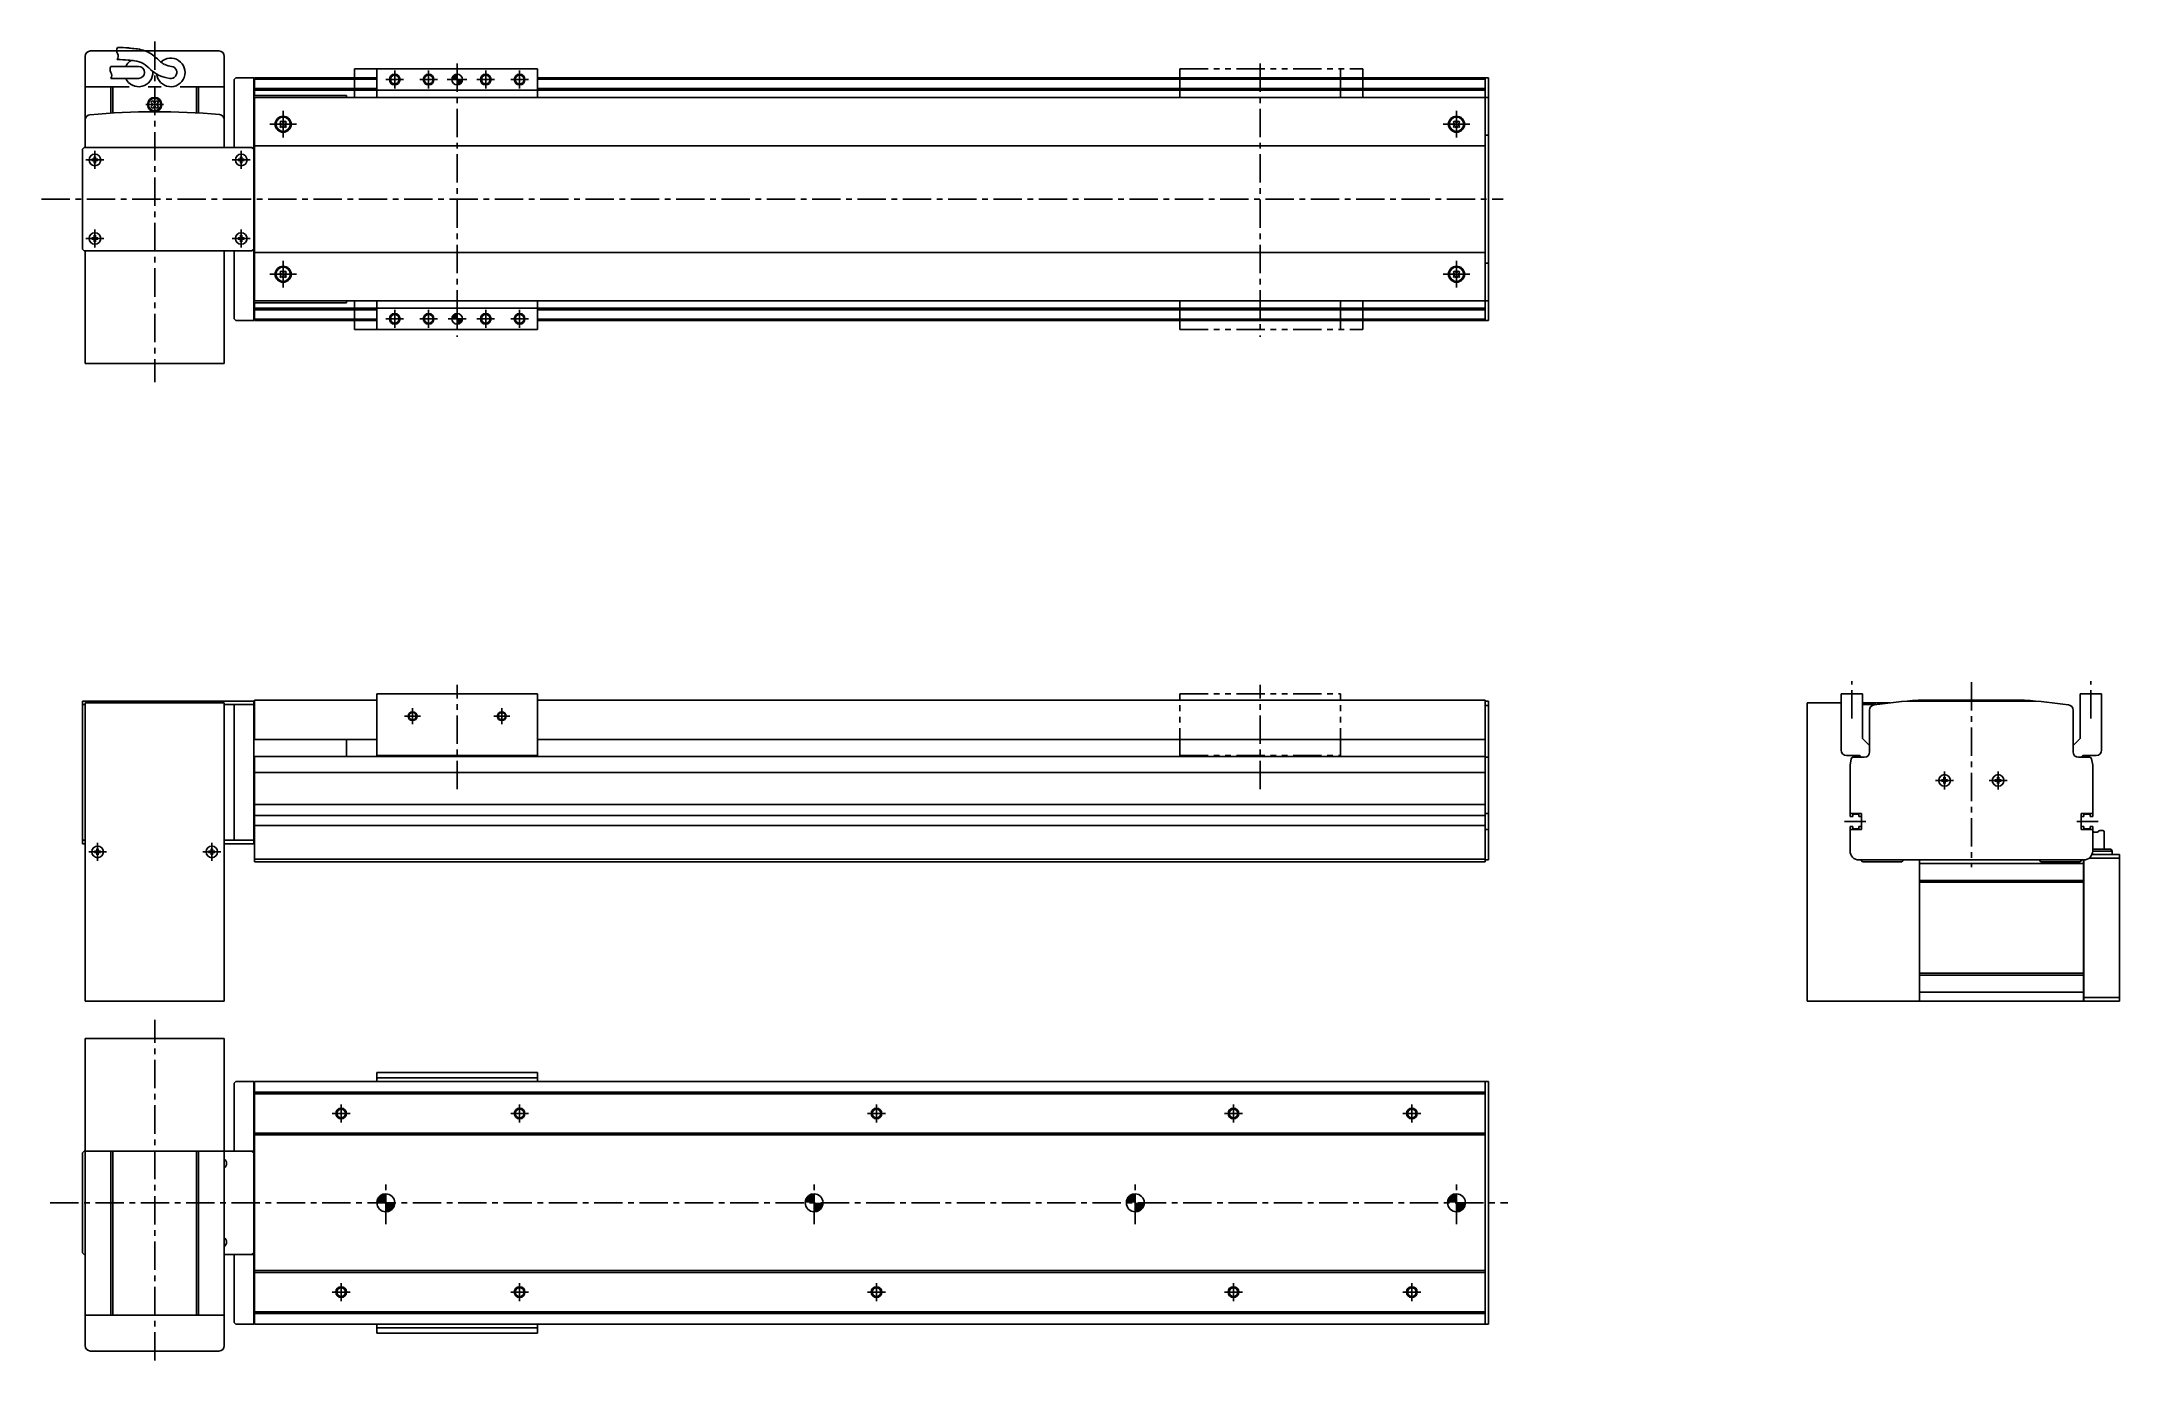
# Model space of a CAD drawing. Extents: x 0 to 1571, y -8 to 733.
# Drawn here: x 407 to 1571, y -5 to 733 of the extents above; entities that cross this region are included whole.
import ezdxf

# ---------------------------------------------------------------- set-up
doc = ezdxf.new("R2010")
doc.units = 0
doc.header["$LTSCALE"] = 0.5
doc.linetypes.add('CENTER', pattern=[50.8, 31.75, -6.35, 6.35, -6.35])
doc.linetypes.add('PHANTOM', pattern=[63.5, 31.75, -6.35, 6.35, -6.35, 6.35, -6.35])
for name, color, linetype in [('MSM_CENTER', 1, 'CENTER'), ('MSM_CONTINUOUS', 7, 'CONTINUOUS'), ('MSM_IMAGINARY', 6, 'PHANTOM'), ('MSM_NARROW', 5, 'CONTINUOUS')]:
    doc.layers.add(name, color=color, linetype=linetype)

# ---------------------------------------------------------------- blocks, each defined once
blk = doc.blocks.new('*U5')
at = {"layer": 'MSM_CONTINUOUS', "linetype": 'CONTINUOUS'}
for p, q in [((595.1, 84.5), (594.9, 83)), ((595.8, 85.9), (595.1, 84.5)), ((596.9, 87), (595.8, 85.9)), ((598.3, 87.8), (596.9, 87)), ((599.9, 88), (598.3, 87.8)), ((599.9, 87.8), (599.9, 88)), ((599.9, 87.8), (599.9, 87)), ((599.9, 87), (599.9, 85.9)), ((599.9, 85.9), (599.9, 84.5)), ((599.9, 84.5), (599.9, 83)), ((599.9, 83), (599.9, 81.5)), ((604.9, 83), (604.6, 81.5)), ((599.9, 81.5), (599.9, 80.1)), ((599.9, 80.1), (599.9, 79)), ((599.9, 79), (599.9, 78.2)), ((601.4, 78.2), (599.9, 78)), ((599.9, 78), (599.9, 78.2)), ((602.8, 79), (601.4, 78.2)), ((603.9, 80.1), (602.8, 79)), ((604.6, 81.5), (603.9, 80.1))]:
    blk.add_line(p, q, dxfattribs=at)
for points in [[(595.1, 84.5), (594.9, 83), (599.9, 83)], [(595.8, 85.9), (595.1, 84.5), (599.9, 84.5)], [(596.9, 87), (595.8, 85.9), (599.9, 85.9)], [(598.3, 87.8), (596.9, 87), (599.9, 87)], [(599.9, 88), (598.3, 87.8), (599.9, 87.8)], [(599.9, 83), (599.9, 81.5), (604.6, 81.5)], [(599.9, 81.5), (599.9, 80.1), (603.9, 80.1)], [(599.9, 80.1), (599.9, 79), (602.8, 79)], [(599.9, 79), (599.9, 78.2), (601.4, 78.2)]]:
    blk.add_solid(points, dxfattribs=at)
at = {"layer": 'MSM_CONTINUOUS', "linetype": 'CONTINUOUS', "extrusion": (0, 0, -1)}
for points in [[(-595.1, 84.5), (-599.9, 84.5), (-599.9, 83)], [(-595.8, 85.9), (-599.9, 85.9), (-599.9, 84.5)], [(-596.9, 87), (-599.9, 87), (-599.9, 85.9)], [(-598.3, 87.8), (-599.9, 87.8), (-599.9, 87)], [(-599.9, 83), (-604.9, 83), (-604.6, 81.5)], [(-599.9, 81.5), (-604.6, 81.5), (-603.9, 80.1)], [(-599.9, 80.1), (-603.9, 80.1), (-602.8, 79)], [(-599.9, 79), (-602.8, 79), (-601.4, 78.2)], [(-599.9, 78.2), (-601.4, 78.2), (-599.9, 78)]]:
    blk.add_solid(points, dxfattribs=at)
blk = doc.blocks.new('*U6')
at = {"layer": 'MSM_CONTINUOUS', "linetype": 'CONTINUOUS'}
for p, q in [((835.1, 84.5), (834.9, 83)), ((835.8, 85.9), (835.1, 84.5)), ((836.9, 87), (835.8, 85.9)), ((838.3, 87.8), (836.9, 87)), ((839.9, 88), (838.3, 87.8)), ((839.9, 87.8), (839.9, 88)), ((839.9, 87.8), (839.9, 87)), ((839.9, 87), (839.9, 85.9)), ((839.9, 85.9), (839.9, 84.5)), ((839.9, 84.5), (839.9, 83)), ((839.9, 83), (839.9, 81.5)), ((844.9, 83), (844.6, 81.5)), ((839.9, 81.5), (839.9, 80.1)), ((839.9, 80.1), (839.9, 79)), ((839.9, 79), (839.9, 78.2)), ((841.4, 78.2), (839.9, 78)), ((839.9, 78), (839.9, 78.2)), ((842.8, 79), (841.4, 78.2)), ((843.9, 80.1), (842.8, 79)), ((844.6, 81.5), (843.9, 80.1))]:
    blk.add_line(p, q, dxfattribs=at)
for points in [[(835.1, 84.5), (834.9, 83), (839.9, 83)], [(835.8, 85.9), (835.1, 84.5), (839.9, 84.5)], [(836.9, 87), (835.8, 85.9), (839.9, 85.9)], [(838.3, 87.8), (836.9, 87), (839.9, 87)], [(839.9, 88), (838.3, 87.8), (839.9, 87.8)], [(839.9, 83), (839.9, 81.5), (844.6, 81.5)], [(839.9, 81.5), (839.9, 80.1), (843.9, 80.1)], [(839.9, 80.1), (839.9, 79), (842.8, 79)], [(839.9, 79), (839.9, 78.2), (841.4, 78.2)]]:
    blk.add_solid(points, dxfattribs=at)
at = {"layer": 'MSM_CONTINUOUS', "linetype": 'CONTINUOUS', "extrusion": (0, 0, -1)}
for points in [[(-835.1, 84.5), (-839.9, 84.5), (-839.9, 83)], [(-835.8, 85.9), (-839.9, 85.9), (-839.9, 84.5)], [(-836.9, 87), (-839.9, 87), (-839.9, 85.9)], [(-838.3, 87.8), (-839.9, 87.8), (-839.9, 87)], [(-839.9, 83), (-844.9, 83), (-844.6, 81.5)], [(-839.9, 81.5), (-844.6, 81.5), (-843.9, 80.1)], [(-839.9, 80.1), (-843.9, 80.1), (-842.8, 79)], [(-839.9, 79), (-842.8, 79), (-841.4, 78.2)], [(-839.9, 78.2), (-841.4, 78.2), (-839.9, 78)]]:
    blk.add_solid(points, dxfattribs=at)
blk = doc.blocks.new('*U7')
at = {"layer": 'MSM_CONTINUOUS', "linetype": 'CONTINUOUS'}
for p, q in [((1015.1, 84.5), (1014.9, 83)), ((1015.8, 85.9), (1015.1, 84.5)), ((1016.9, 87), (1015.8, 85.9)), ((1018.3, 87.8), (1016.9, 87)), ((1019.9, 88), (1018.3, 87.8)), ((1019.9, 87.8), (1019.9, 88)), ((1019.9, 87.8), (1019.9, 87)), ((1019.9, 87), (1019.9, 85.9)), ((1019.9, 85.9), (1019.9, 84.5)), ((1019.9, 84.5), (1019.9, 83)), ((1019.9, 83), (1019.9, 81.5)), ((1024.9, 83), (1024.6, 81.5)), ((1019.9, 81.5), (1019.9, 80.1)), ((1019.9, 80.1), (1019.9, 79)), ((1019.9, 79), (1019.9, 78.2)), ((1021.4, 78.2), (1019.9, 78)), ((1019.9, 78), (1019.9, 78.2)), ((1022.8, 79), (1021.4, 78.2)), ((1023.9, 80.1), (1022.8, 79)), ((1024.6, 81.5), (1023.9, 80.1))]:
    blk.add_line(p, q, dxfattribs=at)
for points in [[(1015.1, 84.5), (1014.9, 83), (1019.9, 83)], [(1015.8, 85.9), (1015.1, 84.5), (1019.9, 84.5)], [(1016.9, 87), (1015.8, 85.9), (1019.9, 85.9)], [(1018.3, 87.8), (1016.9, 87), (1019.9, 87)], [(1019.9, 88), (1018.3, 87.8), (1019.9, 87.8)], [(1019.9, 83), (1019.9, 81.5), (1024.6, 81.5)], [(1019.9, 81.5), (1019.9, 80.1), (1023.9, 80.1)], [(1019.9, 80.1), (1019.9, 79), (1022.8, 79)], [(1019.9, 79), (1019.9, 78.2), (1021.4, 78.2)]]:
    blk.add_solid(points, dxfattribs=at)
at = {"layer": 'MSM_CONTINUOUS', "linetype": 'CONTINUOUS', "extrusion": (0, 0, -1)}
for points in [[(-1015.1, 84.5), (-1019.9, 84.5), (-1019.9, 83)], [(-1015.8, 85.9), (-1019.9, 85.9), (-1019.9, 84.5)], [(-1016.9, 87), (-1019.9, 87), (-1019.9, 85.9)], [(-1018.3, 87.8), (-1019.9, 87.8), (-1019.9, 87)], [(-1019.9, 83), (-1024.9, 83), (-1024.6, 81.5)], [(-1019.9, 81.5), (-1024.6, 81.5), (-1023.9, 80.1)], [(-1019.9, 80.1), (-1023.9, 80.1), (-1022.8, 79)], [(-1019.9, 79), (-1022.8, 79), (-1021.4, 78.2)], [(-1019.9, 78.2), (-1021.4, 78.2), (-1019.9, 78)]]:
    blk.add_solid(points, dxfattribs=at)
blk = doc.blocks.new('*U8')
at = {"layer": 'MSM_CONTINUOUS', "linetype": 'CONTINUOUS'}
for p, q in [((1195.1, 84.5), (1194.9, 83)), ((1195.8, 85.9), (1195.1, 84.5)), ((1196.9, 87), (1195.8, 85.9)), ((1198.3, 87.8), (1196.9, 87)), ((1199.9, 88), (1198.3, 87.8)), ((1199.9, 87.8), (1199.9, 88)), ((1199.9, 87.8), (1199.9, 87)), ((1199.9, 87), (1199.9, 85.9)), ((1199.9, 85.9), (1199.9, 84.5)), ((1199.9, 84.5), (1199.9, 83)), ((1199.9, 83), (1199.9, 81.5)), ((1204.9, 83), (1204.6, 81.5)), ((1199.9, 81.5), (1199.9, 80.1)), ((1199.9, 80.1), (1199.9, 79)), ((1199.9, 79), (1199.9, 78.2)), ((1201.4, 78.2), (1199.9, 78)), ((1199.9, 78), (1199.9, 78.2)), ((1202.8, 79), (1201.4, 78.2)), ((1203.9, 80.1), (1202.8, 79)), ((1204.6, 81.5), (1203.9, 80.1))]:
    blk.add_line(p, q, dxfattribs=at)
for points in [[(1195.1, 84.5), (1194.9, 83), (1199.9, 83)], [(1195.8, 85.9), (1195.1, 84.5), (1199.9, 84.5)], [(1196.9, 87), (1195.8, 85.9), (1199.9, 85.9)], [(1198.3, 87.8), (1196.9, 87), (1199.9, 87)], [(1199.9, 88), (1198.3, 87.8), (1199.9, 87.8)], [(1199.9, 83), (1199.9, 81.5), (1204.6, 81.5)], [(1199.9, 81.5), (1199.9, 80.1), (1203.9, 80.1)], [(1199.9, 80.1), (1199.9, 79), (1202.8, 79)], [(1199.9, 79), (1199.9, 78.2), (1201.4, 78.2)]]:
    blk.add_solid(points, dxfattribs=at)
at = {"layer": 'MSM_CONTINUOUS', "linetype": 'CONTINUOUS', "extrusion": (0, 0, -1)}
for points in [[(-1195.1, 84.5), (-1199.9, 84.5), (-1199.9, 83)], [(-1195.8, 85.9), (-1199.9, 85.9), (-1199.9, 84.5)], [(-1196.9, 87), (-1199.9, 87), (-1199.9, 85.9)], [(-1198.3, 87.8), (-1199.9, 87.8), (-1199.9, 87)], [(-1199.9, 83), (-1204.9, 83), (-1204.6, 81.5)], [(-1199.9, 81.5), (-1204.6, 81.5), (-1203.9, 80.1)], [(-1199.9, 80.1), (-1203.9, 80.1), (-1202.8, 79)], [(-1199.9, 79), (-1202.8, 79), (-1201.4, 78.2)], [(-1199.9, 78.2), (-1201.4, 78.2), (-1199.9, 78)]]:
    blk.add_solid(points, dxfattribs=at)
blk = doc.blocks.new('*U9')
at = {"layer": 'MSM_CONTINUOUS', "linetype": 'CONTINUOUS'}
for p, q in [((637.1, 579.1), (636.9, 578)), ((637.8, 580.1), (637.1, 579.1)), ((638.7, 580.8), (637.8, 580.1)), ((639.9, 581), (638.7, 580.8)), ((639.9, 580.8), (639.9, 581)), ((639.9, 580.8), (639.9, 580.1)), ((639.9, 580.1), (639.9, 579.1)), ((639.9, 579.1), (639.9, 578)), ((639.9, 578), (639.9, 576.9)), ((639.9, 576.9), (639.9, 575.9)), ((639.9, 575.9), (639.9, 575.2)), ((641, 575.2), (639.9, 575)), ((639.9, 575), (639.9, 575.2)), ((642, 575.9), (641, 575.2)), ((642.7, 576.9), (642, 575.9)), ((642.9, 578), (642.7, 576.9))]:
    blk.add_line(p, q, dxfattribs=at)
for points in [[(637.1, 579.1), (636.9, 578), (639.9, 578)], [(637.8, 580.1), (637.1, 579.1), (639.9, 579.1)], [(638.7, 580.8), (637.8, 580.1), (639.9, 580.1)], [(639.9, 581), (638.7, 580.8), (639.9, 580.8)], [(639.9, 578), (639.9, 576.9), (642.7, 576.9)], [(639.9, 576.9), (639.9, 575.9), (642, 575.9)], [(639.9, 575.9), (639.9, 575.2), (641, 575.2)]]:
    blk.add_solid(points, dxfattribs=at)
at = {"layer": 'MSM_CONTINUOUS', "linetype": 'CONTINUOUS', "extrusion": (0, 0, -1)}
for points in [[(-637.1, 579.1), (-639.9, 579.1), (-639.9, 578)], [(-637.8, 580.1), (-639.9, 580.1), (-639.9, 579.1)], [(-638.7, 580.8), (-639.9, 580.8), (-639.9, 580.1)], [(-639.9, 578), (-642.9, 578), (-642.7, 576.9)], [(-639.9, 576.9), (-642.7, 576.9), (-642, 575.9)], [(-639.9, 575.9), (-642, 575.9), (-641, 575.2)], [(-639.9, 575.2), (-641, 575.2), (-639.9, 575)]]:
    blk.add_solid(points, dxfattribs=at)
blk = doc.blocks.new('*U10')
at = {"layer": 'MSM_CONTINUOUS', "linetype": 'CONTINUOUS'}
for p, q in [((637.1, 713.1), (636.9, 712)), ((637.8, 714.1), (637.1, 713.1)), ((638.7, 714.8), (637.8, 714.1)), ((639.9, 715), (638.7, 714.8)), ((639.9, 714.8), (639.9, 715)), ((639.9, 714.8), (639.9, 714.1)), ((639.9, 714.1), (639.9, 713.1)), ((639.9, 713.1), (639.9, 712)), ((639.9, 712), (639.9, 710.9)), ((639.9, 710.9), (639.9, 709.9)), ((642.7, 710.9), (642, 709.9)), ((642.9, 712), (642.7, 710.9)), ((639.9, 709.9), (639.9, 709.2)), ((641, 709.2), (639.9, 709)), ((639.9, 709), (639.9, 709.2)), ((642, 709.9), (641, 709.2))]:
    blk.add_line(p, q, dxfattribs=at)
for points in [[(637.1, 713.1), (636.9, 712), (639.9, 712)], [(637.8, 714.1), (637.1, 713.1), (639.9, 713.1)], [(638.7, 714.8), (637.8, 714.1), (639.9, 714.1)], [(639.9, 715), (638.7, 714.8), (639.9, 714.8)], [(639.9, 712), (639.9, 710.9), (642.7, 710.9)], [(639.9, 710.9), (639.9, 709.9), (642, 709.9)], [(639.9, 709.9), (639.9, 709.2), (641, 709.2)]]:
    blk.add_solid(points, dxfattribs=at)
at = {"layer": 'MSM_CONTINUOUS', "linetype": 'CONTINUOUS', "extrusion": (0, 0, -1)}
for points in [[(-637.1, 713.1), (-639.9, 713.1), (-639.9, 712)], [(-637.8, 714.1), (-639.9, 714.1), (-639.9, 713.1)], [(-638.7, 714.8), (-639.9, 714.8), (-639.9, 714.1)], [(-639.9, 712), (-642.9, 712), (-642.7, 710.9)], [(-639.9, 710.9), (-642.7, 710.9), (-642, 709.9)], [(-639.9, 709.9), (-642, 709.9), (-641, 709.2)], [(-639.9, 709.2), (-641, 709.2), (-639.9, 709)]]:
    blk.add_solid(points, dxfattribs=at)

msp = doc.modelspace()

# ---------------------------------------------------------------- linework, layer by layer
at = {"layer": 'MSM_CENTER'}
for p, q in [((470.4, 733.3), (470.4, 542.6)), ((599.9, 712), (609.9, 712)), ((604.9, 707), (604.9, 717)), ((618.9, 712), (628.9, 712)), ((623.9, 707), (623.9, 717)), ((645.4, 712), (634.3, 712)), ((639.9, 721), (639.9, 568)), ((639.9, 706.5), (639.9, 717.5)), ((650.9, 712), (660.9, 712)), ((655.9, 707), (655.9, 717)), ((669.9, 712), (679.9, 712)), ((674.9, 707), (674.9, 717)), ((1089.9, 721), (1089.9, 568)), ((465.4, 698), (475.4, 698)), ((534.9, 687), (549.9, 687)), ((542.4, 694.5), (542.4, 679.5)), ((1207.4, 687), (1192.4, 687)), ((1199.9, 694.5), (1199.9, 679.5)), ((431.9, 667), (441.9, 667)), ((436.9, 672), (436.9, 662)), ((513.9, 667), (523.9, 667)), ((518.9, 672), (518.9, 662)), ((407, 645), (1226.1, 645)), ((431.9, 623), (441.9, 623)), ((436.9, 628), (436.9, 618)), ((513.9, 623), (523.9, 623)), ((518.9, 628), (518.9, 618)), ((542.4, 610.5), (542.4, 595.5)), ((1199.9, 610.5), (1199.9, 595.5)), ((534.9, 603), (549.9, 603)), ((1207.4, 603), (1192.4, 603)), ((604.9, 573), (604.9, 583)), ((623.9, 573), (623.9, 583)), ((655.9, 573), (655.9, 583)), ((674.9, 573), (674.9, 583)), ((599.9, 578), (609.9, 578)), ((618.9, 578), (628.9, 578)), ((634.9, 578), (644.9, 578)), ((650.9, 578), (660.9, 578)), ((669.9, 578), (679.9, 578)), ((639.9, 314.6), (639.9, 373)), ((1089.9, 314.6), (1089.9, 373)), ((1421.4, 354.2), (1421.4, 375.1)), ((1488.4, 374.6), (1488.4, 271)), ((1555.4, 354.2), (1555.4, 375.1)), ((610.4, 355.5), (619.4, 355.5)), ((614.9, 351), (614.9, 360)), ((660.4, 355.5), (669.4, 355.5)), ((664.9, 351), (664.9, 360)), ((1478.4, 319.5), (1468.4, 319.5)), ((1473.4, 324.5), (1473.4, 314.5)), ((1508.4, 319.5), (1498.4, 319.5)), ((1503.4, 324.5), (1503.4, 314.5)), ((1417.4, 296.5), (1429.2, 296.5)), ((1559.4, 296.5), (1547.6, 296.5)), ((433.4, 279.5), (443.4, 279.5)), ((438.4, 274.5), (438.4, 284.5)), ((497.4, 279.5), (507.4, 279.5)), ((502.4, 274.5), (502.4, 284.5)), ((470.4, -5.3), (470.4, 185.4)), ((569.9, 133), (579.9, 133)), ((574.9, 128), (574.9, 138)), ((669.9, 133), (679.9, 133)), ((674.9, 128), (674.9, 138)), ((869.9, 133), (879.9, 133)), ((874.9, 128), (874.9, 138)), ((1069.9, 133), (1079.9, 133)), ((1074.9, 128), (1074.9, 138)), ((1169.9, 133), (1179.9, 133)), ((1174.9, 128), (1174.9, 138)), ((599.9, 71.1), (599.9, 94.9)), ((839.9, 71.1), (839.9, 94.9)), ((1019.9, 71.1), (1019.9, 94.9)), ((1199.9, 71.1), (1199.9, 94.9)), ((411.8, 83), (1228.6, 83)), ((574.9, 28), (574.9, 38)), ((674.9, 28), (674.9, 38)), ((874.9, 28), (874.9, 38)), ((1074.9, 28), (1074.9, 38)), ((1174.9, 28), (1174.9, 38)), ((569.9, 33), (579.9, 33)), ((669.9, 33), (679.9, 33)), ((869.9, 33), (879.9, 33)), ((1069.9, 33), (1079.9, 33)), ((1169.9, 33), (1179.9, 33))]:
    msp.add_line(p, q, dxfattribs=at)
at = {"layer": 'MSM_CONTINUOUS'}
for p, q in [((431.4, 725), (431.4, 674)), ((506.4, 728), (434.4, 728)), ((509.4, 725), (509.4, 674)), ((461.4, 719.3), (445.9, 719.3)), ((461.4, 712.6), (445.9, 712.6)), ((515.9, 713), (514.9, 712)), ((514.9, 712), (514.9, 674)), ((525.9, 713), (515.9, 713)), ((525.9, 713), (525.9, 577)), ((526.4, 713), (526.4, 703)), ((526.4, 713), (594.9, 713)), ((526.4, 712.2), (594.9, 712.2)), ((684.9, 718), (594.9, 718)), ((594.9, 718), (594.9, 702)), ((684.9, 718), (684.9, 702)), ((684.9, 713), (1217.9, 713)), ((684.9, 712.2), (1215.9, 712.2)), ((1215.9, 713), (1215.9, 577)), ((1217.9, 713), (1217.9, 577)), ((431.4, 708), (456.1, 708)), ((445.9, 708), (445.9, 693.2)), ((446.9, 708), (446.9, 693.3)), ((466.7, 708), (474.1, 708)), ((469.1, 700.2), (468.2, 699.3)), ((469.1, 698.4), (468.2, 699.3)), ((470, 699.3), (469.1, 700.2)), ((471.7, 700.2), (470.8, 699.3)), ((471.7, 700.2), (472.6, 699.3)), ((472.6, 699.3), (471.7, 698.4)), ((484.7, 708), (509.4, 708)), ((493.9, 708), (493.9, 693.3)), ((494.9, 708), (494.9, 693.3)), ((525.9, 703), (577.9, 703)), ((526.4, 707), (594.9, 707)), ((526.4, 706), (1215.9, 706)), ((526.4, 702), (1217.9, 702)), ((526.4, 702), (526.4, 588)), ((577.9, 703), (577.9, 702)), ((684.9, 707), (1215.9, 707)), ((469.1, 697.6), (468.2, 696.7)), ((468.2, 696.7), (469.1, 695.8)), ((470, 696.7), (469.1, 695.8)), ((471.7, 695.8), (470.8, 696.7)), ((472.6, 696.7), (471.7, 697.6)), ((472.6, 696.7), (471.7, 695.8)), ((541.2, 688.8), (540.6, 688.2)), ((540.6, 688.2), (541.1, 687.7)), ((541.7, 688.3), (541.2, 688.8)), ((543.5, 688.8), (543.1, 688.3)), ((544.2, 688.2), (543.5, 688.8)), ((543.7, 687.7), (544.2, 688.2)), ((1198.7, 688.8), (1198.1, 688.2)), ((1198.1, 688.2), (1198.6, 687.7)), ((1199.2, 688.3), (1198.7, 688.8)), ((1201, 688.8), (1200.6, 688.3)), ((1201.7, 688.2), (1201, 688.8)), ((1201.2, 687.7), (1201.7, 688.2)), ((541.1, 686.3), (540.6, 685.8)), ((540.6, 685.8), (541.2, 685.2)), ((541.2, 685.2), (541.7, 685.7)), ((543.1, 685.7), (543.5, 685.2)), ((543.5, 685.2), (544.2, 685.8)), ((544.2, 685.8), (543.7, 686.3)), ((1198.6, 686.3), (1198.1, 685.8)), ((1198.1, 685.8), (1198.7, 685.2)), ((1198.7, 685.2), (1199.2, 685.7)), ((1200.6, 685.7), (1201, 685.2)), ((1201, 685.2), (1201.7, 685.8)), ((1201.7, 685.8), (1201.2, 686.3)), ((1215.9, 680.9), (1217.9, 680.9)), ((429.9, 673), (430.9, 674)), ((429.9, 673), (429.9, 617)), ((430.9, 674), (524.9, 674)), ((435.1, 666.6), (435.1, 667.4)), ((436, 667.4), (435.1, 667.4)), ((436, 666.6), (435.1, 666.6)), ((436.5, 668.8), (437.3, 668.8)), ((436.5, 667.9), (436.5, 668.8)), ((436.5, 665.2), (436.5, 666.1)), ((436.5, 665.2), (437.3, 665.2)), ((437.3, 667.9), (437.3, 668.8)), ((437.3, 665.2), (437.3, 666.1)), ((438.6, 667.4), (437.8, 667.4)), ((438.6, 666.6), (437.8, 666.6)), ((438.6, 666.6), (438.6, 667.4)), ((517.1, 666.6), (517.1, 667.4)), ((518, 667.4), (517.1, 667.4)), ((518, 666.6), (517.1, 666.6)), ((518.5, 668.8), (519.3, 668.8)), ((518.5, 667.9), (518.5, 668.8)), ((518.5, 665.2), (518.5, 666.1)), ((518.5, 665.2), (519.3, 665.2)), ((519.3, 667.9), (519.3, 668.8)), ((519.3, 665.2), (519.3, 666.1)), ((520.6, 667.4), (519.8, 667.4)), ((520.6, 666.6), (519.8, 666.6)), ((520.6, 666.6), (520.6, 667.4)), ((524.9, 674), (525.9, 673)), ((525.9, 674.8), (1215.9, 674.8)), ((435.1, 622.6), (435.1, 623.4)), ((436, 623.4), (435.1, 623.4)), ((436, 622.6), (435.1, 622.6)), ((436.5, 624.8), (437.3, 624.8)), ((436.5, 623.9), (436.5, 624.8)), ((436.5, 621.2), (436.5, 622.1)), ((436.5, 621.2), (437.3, 621.2)), ((437.3, 623.9), (437.3, 624.8)), ((437.3, 621.2), (437.3, 622.1)), ((438.6, 623.4), (437.8, 623.4)), ((438.6, 622.6), (437.8, 622.6)), ((438.6, 622.6), (438.6, 623.4)), ((517.1, 622.6), (517.1, 623.4)), ((518, 623.4), (517.1, 623.4)), ((518, 622.6), (517.1, 622.6)), ((518.5, 624.8), (519.3, 624.8)), ((518.5, 623.9), (518.5, 624.8)), ((518.5, 621.2), (518.5, 622.1)), ((518.5, 621.2), (519.3, 621.2)), ((519.3, 623.9), (519.3, 624.8)), ((519.3, 621.2), (519.3, 622.1)), ((520.6, 623.4), (519.8, 623.4)), ((520.6, 622.6), (519.8, 622.6)), ((520.6, 622.6), (520.6, 623.4)), ((429.9, 617), (430.9, 616)), ((430.9, 616), (524.9, 616)), ((431.4, 616), (431.4, 553)), ((509.4, 616), (509.4, 553)), ((514.9, 616), (514.9, 578)), ((524.9, 616), (525.9, 617)), ((525.9, 615.2), (1215.9, 615.2)), ((1215.9, 609.1), (1217.9, 609.1)), ((541.2, 604.8), (540.6, 604.2)), ((540.6, 604.2), (541.1, 603.7)), ((541.1, 602.3), (540.6, 601.8)), ((540.6, 601.8), (541.2, 601.2)), ((541.7, 604.3), (541.2, 604.8)), ((541.2, 601.2), (541.7, 601.7)), ((543.5, 604.8), (543.1, 604.3)), ((543.1, 601.7), (543.5, 601.2)), ((544.2, 604.2), (543.5, 604.8)), ((543.5, 601.2), (544.2, 601.8)), ((543.7, 603.7), (544.2, 604.2)), ((544.2, 601.8), (543.7, 602.3)), ((1198.7, 604.8), (1198.1, 604.2)), ((1198.1, 604.2), (1198.6, 603.7)), ((1198.6, 602.3), (1198.1, 601.8)), ((1198.1, 601.8), (1198.7, 601.2)), ((1199.2, 604.3), (1198.7, 604.8)), ((1198.7, 601.2), (1199.2, 601.7)), ((1201, 604.8), (1200.6, 604.3)), ((1200.6, 601.7), (1201, 601.2)), ((1201.7, 604.2), (1201, 604.8)), ((1201, 601.2), (1201.7, 601.8)), ((1201.2, 603.7), (1201.7, 604.2)), ((1201.7, 601.8), (1201.2, 602.3)), ((525.9, 587), (577.9, 587)), ((526.4, 588), (1217.9, 588)), ((526.4, 587), (526.4, 577)), ((526.4, 584), (1215.9, 584)), ((526.4, 583), (594.9, 583)), ((577.9, 588), (577.9, 587)), ((594.9, 572), (594.9, 588)), ((684.9, 572), (684.9, 588)), ((684.9, 583), (1215.9, 583)), ((514.9, 578), (515.9, 577)), ((525.9, 577), (515.9, 577)), ((526.4, 577.8), (594.9, 577.8)), ((526.4, 577), (594.9, 577)), ((684.9, 572), (594.9, 572)), ((684.9, 577.8), (1215.9, 577.8)), ((684.9, 577), (1217.9, 577)), ((431.4, 553), (509.4, 553)), ((429.9, 364), (525.9, 364)), ((429.9, 284), (429.9, 364)), ((429.9, 362), (431.4, 362)), ((431.4, 196), (431.4, 363)), ((431.4, 363), (509.4, 363)), ((509.4, 196), (509.4, 363)), ((509.4, 362), (525.9, 362)), ((514.9, 286), (514.9, 362)), ((525.9, 284), (525.9, 364)), ((526.4, 364.5), (526.4, 342.5)), ((526.4, 364.5), (594.9, 364.5)), ((594.9, 333), (594.9, 368)), ((594.9, 368), (684.9, 368)), ((684.9, 333), (684.9, 368)), ((684.9, 364.5), (1215.9, 364.5)), ((1215.9, 364.5), (1215.9, 274)), ((1215.9, 364), (1217.9, 364)), ((1215.9, 361.5), (1217.9, 361.5)), ((1217.9, 364), (1217.9, 275)), ((1415.4, 363), (1396.4, 363)), ((1396.4, 363), (1396.4, 196)), ((1415.4, 336.5), (1415.4, 368)), ((1427.4, 368), (1415.4, 368)), ((1427.4, 343), (1427.4, 368)), ((1442.7, 363), (1427.4, 363)), ((1427.4, 362), (1434.8, 362)), ((1452.5, 364), (1524.3, 364)), ((1458.6, 364.5), (1518.2, 364.5)), ((1549.4, 343), (1549.4, 368)), ((1561.4, 368), (1549.4, 368)), ((1561.4, 336.5), (1561.4, 368)), ((1431.4, 358.9), (1431.4, 335.5)), ((1545.4, 358.9), (1545.4, 335.5)), ((525.9, 342.5), (594.9, 342.5)), ((577.9, 342.5), (577.9, 333)), ((684.9, 342.5), (1215.9, 342.5)), ((1430.9, 339.5), (1427.4, 343)), ((1430.9, 339.5), (1431.4, 339.5)), ((1545.4, 339.5), (1545.9, 339.5)), ((1545.9, 339.5), (1549.4, 343)), ((526.4, 333), (1215.9, 333)), ((526.4, 333), (526.4, 274)), ((594.9, 333.5), (684.9, 333.5)), ((1215.9, 332.5), (1217.9, 332.5)), ((1425.9, 333.5), (1418.4, 333.5)), ((1420.4, 328), (1421, 331.7)), ((1420.4, 328), (1420.4, 299.3)), ((1422, 332.5), (1428.4, 332.5)), ((1426.9, 332.5), (1425.9, 333.5)), ((1554.8, 332.5), (1548.4, 332.5)), ((1549.9, 332.5), (1550.9, 333.5)), ((1558.4, 333.5), (1550.9, 333.5)), ((1556.4, 328), (1555.7, 331.7)), ((1556.4, 328), (1556.4, 299.3)), ((526.4, 324), (1215.9, 324)), ((1471.6, 319.1), (1471.6, 319.9)), ((1472.5, 319.9), (1471.6, 319.9)), ((1472.5, 319.1), (1471.6, 319.1)), ((1473, 321.3), (1473.8, 321.3)), ((1473, 320.4), (1473, 321.3)), ((1473, 317.8), (1473, 318.6)), ((1473, 317.8), (1473.8, 317.8)), ((1473.8, 320.4), (1473.8, 321.3)), ((1473.8, 317.8), (1473.8, 318.6)), ((1475.1, 319.9), (1474.3, 319.9)), ((1475.1, 319.1), (1474.3, 319.1)), ((1475.1, 319.1), (1475.1, 319.9)), ((1501.6, 319.1), (1501.6, 319.9)), ((1502.5, 319.9), (1501.6, 319.9)), ((1502.5, 319.1), (1501.6, 319.1)), ((1503, 321.3), (1503.8, 321.3)), ((1503, 320.4), (1503, 321.3)), ((1503, 317.8), (1503, 318.6)), ((1503, 317.8), (1503.8, 317.8)), ((1503.8, 320.4), (1503.8, 321.3)), ((1503.8, 317.8), (1503.8, 318.6)), ((1505.1, 319.9), (1504.3, 319.9)), ((1505.1, 319.1), (1504.3, 319.1)), ((1505.1, 319.1), (1505.1, 319.9)), ((525.9, 307), (526.4, 307)), ((526.4, 306), (1215.9, 306)), ((526.4, 299.8), (1215.9, 299.8)), ((526.4, 294.3), (1215.9, 294.3)), ((1215.9, 301), (1217.9, 301)), ((1215.9, 292), (1217.9, 292)), ((1420.4, 301), (1426.9, 301)), ((1420.4, 299.3), (1421.9, 299.3)), ((1420.4, 293.8), (1420.4, 280)), ((1420.4, 293.8), (1421.9, 293.8)), ((1420.4, 292), (1426.9, 292)), ((1421.9, 300.7), (1421.9, 299.3)), ((1421.9, 300.7), (1425.4, 300.7)), ((1421.9, 292.4), (1421.9, 293.8)), ((1421.9, 292.4), (1425.4, 292.4)), ((1425.4, 300.7), (1425.4, 299.3)), ((1425.4, 299.3), (1426.9, 299.3)), ((1425.4, 293.8), (1426.9, 293.8)), ((1425.4, 292.4), (1425.4, 293.8)), ((1426.9, 301), (1426.9, 292)), ((1556.4, 301), (1549.9, 301)), ((1549.9, 301), (1549.9, 292)), ((1551.4, 299.3), (1549.9, 299.3)), ((1551.4, 293.8), (1549.9, 293.8)), ((1556.4, 292), (1549.9, 292)), ((1551.4, 300.7), (1551.4, 299.3)), ((1554.9, 300.7), (1551.4, 300.7)), ((1551.4, 292.4), (1551.4, 293.8)), ((1554.9, 292.4), (1551.4, 292.4)), ((1554.9, 300.7), (1554.9, 299.3)), ((1556.4, 299.3), (1554.9, 299.3)), ((1556.4, 293.8), (1554.9, 293.8)), ((1554.9, 292.4), (1554.9, 293.8)), ((1556.4, 293.8), (1556.4, 280)), ((1562.8, 281), (1562.8, 291.1)), ((429.9, 286), (431.4, 286)), ((429.9, 284), (431.4, 284)), ((436.6, 279.9), (436.6, 279.1)), ((436.6, 279.9), (437.5, 279.9)), ((438.8, 281.3), (438, 281.3)), ((438, 281.3), (438, 280.4)), ((438.8, 281.3), (438.8, 280.4)), ((439.3, 279.9), (440.1, 279.9)), ((440.1, 279.9), (440.1, 279.1)), ((500.6, 279.9), (500.6, 279.1)), ((500.6, 279.9), (501.5, 279.9)), ((502.8, 281.3), (502, 281.3)), ((502, 281.3), (502, 280.4)), ((502.8, 281.3), (502.8, 280.4)), ((503.3, 279.9), (504.1, 279.9)), ((504.1, 279.9), (504.1, 279.1)), ((509.4, 286), (525.9, 286)), ((509.4, 284), (525.9, 284)), ((1566.4, 281), (1556.4, 281)), ((1567.4, 280), (1556.4, 280)), ((1567.4, 278), (1567.4, 280)), ((436.6, 279.1), (437.5, 279.1)), ((438, 278.6), (438, 277.8)), ((438.8, 277.8), (438, 277.8)), ((438.8, 278.6), (438.8, 277.8)), ((439.3, 279.1), (440.1, 279.1)), ((500.6, 279.1), (501.5, 279.1)), ((502, 278.6), (502, 277.8)), ((502.8, 277.8), (502, 277.8)), ((502.8, 278.6), (502.8, 277.8)), ((503.3, 279.1), (504.1, 279.1)), ((526.4, 275.5), (1215.9, 275.5)), ((526.4, 274), (1215.9, 274)), ((1215.9, 275), (1217.9, 275)), ((1425.4, 275), (1488.4, 275)), ((1426.4, 275), (1427.4, 274)), ((1449.4, 274), (1427.4, 274)), ((1449.4, 274), (1450.4, 275)), ((1459.4, 275), (1459.4, 196)), ((1459.4, 263.5), (1459.4, 273.7)), ((1459.4, 273.7), (1459.4, 273.7)), ((1551.4, 273), (1459.4, 273)), ((1551.4, 275), (1488.4, 275)), ((1527.4, 274), (1526.4, 275)), ((1527.4, 274), (1549.4, 274)), ((1550.4, 275), (1549.4, 274)), ((1551.3, 196), (1551.3, 275)), ((1551.4, 275), (1551.4, 196)), ((1571.4, 276), (1554.4, 276)), ((1571.4, 278), (1556, 278)), ((1571.4, 196), (1571.4, 278)), ((1459.4, 263.5), (1551.4, 263.5)), ((1551.4, 262.5), (1459.4, 262.5)), ((1459.4, 262.5), (1459.4, 211.5)), ((1459.4, 211.5), (1551.4, 211.5)), ((1459.4, 196), (1459.4, 210.5)), ((1551.4, 210.5), (1459.4, 210.5)), ((1459.4, 201), (1551.4, 201)), ((1551.4, 198), (1571.4, 198)), ((431.4, 196), (509.4, 196)), ((1396.4, 196), (1571.4, 196)), ((1459.4, 196.1), (1459.4, 196.1)), ((1551.4, 196.1), (1551.3, 196.1)), ((431.4, 3), (431.4, 175)), ((431.4, 175), (509.4, 175)), ((509.4, 175), (509.4, 3)), ((594.9, 151), (594.9, 156)), ((594.9, 156), (684.9, 156)), ((684.9, 153), (594.9, 153)), ((684.9, 156), (684.9, 151)), ((514.9, 150), (515.9, 151)), ((514.9, 112), (514.9, 150)), ((525.9, 151), (515.9, 151)), ((525.9, 151), (525.9, 15)), ((525.9, 141), (526.4, 141)), ((526.4, 151), (526.4, 15)), ((526.4, 151), (1217.9, 151)), ((526.4, 145), (1215.9, 145)), ((526.4, 144), (1215.9, 144)), ((1215.9, 151), (1215.9, 15)), ((1217.9, 151), (1217.9, 15)), ((526.4, 122), (1215.9, 122)), ((526.4, 121), (1215.9, 121)), ((429.9, 111), (430.9, 112)), ((429.9, 55), (429.9, 111)), ((430.9, 112), (525.9, 112)), ((445.9, 20), (445.9, 112)), ((446.9, 20), (446.9, 112)), ((493.9, 20), (493.9, 112)), ((494.9, 20), (494.9, 112)), ((524.9, 112), (525.9, 111)), ((430.9, 54), (429.9, 55)), ((431.4, 54), (430.9, 54)), ((525.9, 54), (509.4, 54)), ((514.9, 16), (514.9, 54)), ((524.9, 54), (525.9, 55)), ((526.4, 45), (1215.9, 45)), ((526.4, 44), (1215.9, 44)), ((525.9, 25), (526.4, 25)), ((431.4, 20), (509.4, 20)), ((515.9, 15), (514.9, 16)), ((525.9, 15), (515.9, 15)), ((526.4, 22), (1215.9, 22)), ((526.4, 21), (1215.9, 21)), ((526.4, 15), (1217.9, 15)), ((594.9, 15), (594.9, 10)), ((684.9, 13), (594.9, 13)), ((684.9, 10), (684.9, 15)), ((506.4, 0), (434.4, 0)), ((594.9, 10), (684.9, 10))]:
    msp.add_line(p, q, dxfattribs=at)
for centre, radius in [((604.9, 712), 2.46), ((623.9, 712), 2.46), ((639.9, 712), 3), ((655.9, 712), 2.46), ((674.9, 712), 2.46), ((470.4, 698), 4), ((470.4, 698), 3.5), ((542.4, 687), 4.5), ((542.4, 687), 4.15), ((542.4, 687), 4), ((540.6, 687), 0.25), ((542.4, 688.8), 0.25), ((544.1, 687), 0.25), ((1199.9, 687), 4.5), ((1199.9, 687), 4.15), ((1199.9, 687), 4), ((1198.1, 687), 0.25), ((1199.9, 688.8), 0.25), ((1201.6, 687), 0.25), ((542.4, 685.2), 0.25), ((1199.9, 685.2), 0.25), ((436.9, 667), 3.25), ((518.9, 667), 3.25), ((436.9, 623), 3.25), ((518.9, 623), 3.25), ((542.4, 603), 4.5), ((542.4, 603), 4.15), ((542.4, 603), 4), ((1199.9, 603), 4.5), ((1199.9, 603), 4.15), ((1199.9, 603), 4), ((540.6, 603), 0.25), ((542.4, 604.8), 0.25), ((542.4, 601.2), 0.25), ((544.1, 603), 0.25), ((1198.1, 603), 0.25), ((1199.9, 604.8), 0.25), ((1199.9, 601.2), 0.25), ((1201.6, 603), 0.25), ((604.9, 578), 2.46), ((623.9, 578), 2.46), ((639.9, 578), 3), ((655.9, 578), 2.46), ((674.9, 578), 2.46), ((614.9, 355.5), 2.07), ((664.9, 355.5), 2.07), ((1473.4, 319.5), 3.25), ((1503.4, 319.5), 3.25), ((438.4, 279.5), 3.25), ((502.4, 279.5), 3.25), ((574.9, 133), 2.46), ((674.9, 133), 2.46), ((874.9, 133), 2.46), ((1074.9, 133), 2.46), ((1174.9, 133), 2.46), ((599.9, 83), 5), ((839.9, 83), 5), ((1019.9, 83), 5), ((1199.9, 83), 5), ((574.9, 33), 2.46), ((674.9, 33), 2.46), ((874.9, 33), 2.46), ((1074.9, 33), 2.46), ((1174.9, 33), 2.46)]:
    msp.add_circle(centre, radius, dxfattribs=at)
for centre, radius, start, end in [((434.4, 725), 3, 90, 180), ((448.2, 619.3), 103.9, 85.8937, 89.3213), ((448.1, 620.1), 109.9, 85.9308, 89.2416), ((461.4, 716), 8, 122.2591, 155.2443), ((453, 674.7), 48.2, 82.7051, 86.9197), ((452.9, 674.9), 54.8, 82.8102, 86.9459), ((457.8, 709.8), 12.8, 61.0404, 83.9648), ((457.6, 708.6), 20.8, 61.0404, 83.9648), ((450.4, 699.8), 32.1, 44.6334, 57.3874), ((479.4, 716), 8, 186.1681, 133.4654), ((481.5, 731.7), 12.5, 228.3867, 243.6117), ((506.4, 725), 3, 0, 90), ((461.4, 716), 8, 204.7557, 3.6316), ((461.4, 716), 3.35, 270, 90), ((447.8, 697.7), 28.4, 44.3819, 55.2181), ((481.6, 732.7), 20.3, 228.3238, 244.6155), ((482.1, 735), 22.6, 245.8906, 261.643), ((482, 733.8), 14.6, 245.9053, 261.5992), ((479.4, 716), 3.4, 260.5474, 82.7384), ((470.4, 699.7), 0.593, 225.0087, 314.9994), ((434.4, 689.3), 3, 95.2752, 180), ((470.9, 294), 400, 84.8697, 95.2752), ((468.7, 698), 0.593, 314.9965, 44.9955), ((470.4, 696.3), 0.593, 45.001, 134.9954), ((472.1, 698), 0.593, 135.0088, 224.9948), ((506.4, 689.4), 3, 0, 84.8697), ((540.4, 687), 0.94, 315.0016, 44.9994), ((542.4, 689), 0.94, 224.9999, 315.0008), ((544.4, 687), 0.94, 134.9979, 225.0031), ((1197.9, 687), 0.94, 315.0016, 44.9994), ((1199.9, 689), 0.94, 224.9999, 315.0008), ((1201.9, 687), 0.94, 134.9979, 225.0031), ((542.4, 685), 0.94, 44.9995, 135.0019), ((1199.9, 685), 0.94, 44.9995, 135.0019), ((436, 667.9), 0.5, 270, 0), ((436, 666.1), 0.5, 0, 90), ((437.8, 667.9), 0.5, 180, 270), ((437.8, 666.1), 0.5, 90, 180), ((518, 667.9), 0.5, 270, 0), ((518, 666.1), 0.5, 0, 90), ((519.8, 667.9), 0.5, 180, 270), ((519.8, 666.1), 0.5, 90, 180), ((436, 623.9), 0.5, 270, 0), ((436, 622.1), 0.5, 0, 90), ((437.8, 623.9), 0.5, 180, 270), ((437.8, 622.1), 0.5, 90, 180), ((518, 623.9), 0.5, 270, 0), ((518, 622.1), 0.5, 0, 90), ((519.8, 623.9), 0.5, 180, 270), ((519.8, 622.1), 0.5, 90, 180), ((540.4, 603), 0.94, 315.0016, 44.9994), ((542.4, 605), 0.94, 224.9999, 315.0008), ((542.4, 601), 0.94, 44.9995, 135.0019), ((544.4, 603), 0.94, 134.9979, 225.0031), ((1197.9, 603), 0.94, 315.0016, 44.9994), ((1199.9, 605), 0.94, 224.9999, 315.0008), ((1199.9, 601), 0.94, 44.9995, 135.0019), ((1201.9, 603), 0.94, 134.9979, 225.0031), ((1434.4, 358.9), 3, 97.8176, 180), ((1488.4, -34.4), 400, 94.2733, 97.8176), ((1488.4, -34.4), 400, 82.1824, 85.7267), ((1542.4, 358.9), 3, 0, 82.1824), ((1418.4, 336.5), 3, 180, 270), ((1422, 331.5), 1, 90, 170), ((1428.4, 335.5), 3, 270, 0), ((1548.4, 335.5), 3, 180, 270), ((1554.8, 331.5), 1, 10, 90), ((1558.4, 336.5), 3, 270, 0), ((1472.5, 320.4), 0.5, 270, 0), ((1472.5, 318.6), 0.5, 0, 90), ((1474.3, 320.4), 0.5, 180, 270), ((1474.3, 318.6), 0.5, 90, 180), ((1502.5, 320.4), 0.5, 270, 0), ((1502.5, 318.6), 0.5, 0, 90), ((1504.3, 320.4), 0.5, 180, 270), ((1504.3, 318.6), 0.5, 90, 180), ((437.5, 280.4), 0.5, 270, 0), ((439.3, 280.4), 0.5, 180, 270), ((501.5, 280.4), 0.5, 270, 0), ((503.3, 280.4), 0.5, 180, 270), ((1425.4, 280), 5, 180, 270), ((1551.4, 280), 5, 270, 0), ((1566.4, 280), 1, 0, 90), ((437.5, 278.6), 0.5, 0, 90), ((439.3, 278.6), 0.5, 90, 180), ((501.5, 278.6), 0.5, 0, 90), ((503.3, 278.6), 0.5, 90, 180), ((507.4, 105), 3.25, 307.98, 52.02), ((507.4, 61), 3.25, 307.98, 52.02), ((434.4, 3), 3, 180, 270), ((506.4, 3), 3, 270, 0)]:
    msp.add_arc(centre, radius, start, end, dxfattribs=at)
at = {"layer": 'MSM_IMAGINARY'}
for p, q in [((582.4, 718), (582.4, 702)), ((594.9, 718), (582.4, 718)), ((1044.9, 718), (1044.9, 702)), ((1044.9, 718), (1147.4, 718)), ((1134.9, 718), (1134.9, 702)), ((1147.4, 718), (1147.4, 702)), ((582.4, 588), (582.4, 572)), ((1044.9, 572), (1044.9, 588)), ((1134.9, 572), (1134.9, 588)), ((1147.4, 588), (1147.4, 572)), ((594.9, 572), (582.4, 572)), ((1044.9, 572), (1147.4, 572)), ((1044.9, 333), (1044.9, 368)), ((1044.9, 368), (1134.9, 368)), ((1134.9, 333), (1134.9, 368)), ((1044.9, 333.5), (1134.9, 333.5))]:
    msp.add_line(p, q, dxfattribs=at)
at = {"layer": 'MSM_NARROW'}
for centre, radius in [((604.9, 712), 3), ((623.9, 712), 3), ((655.9, 712), 3), ((674.9, 712), 3), ((604.9, 578), 3), ((623.9, 578), 3), ((655.9, 578), 3), ((674.9, 578), 3), ((614.9, 355.5), 2.5), ((664.9, 355.5), 2.5), ((574.9, 133), 3), ((674.9, 133), 3), ((874.9, 133), 3), ((1074.9, 133), 3), ((1174.9, 133), 3), ((574.9, 33), 3), ((674.9, 33), 3), ((874.9, 33), 3), ((1074.9, 33), 3), ((1174.9, 33), 3)]:
    msp.add_circle(centre, radius, dxfattribs=at)
for centre, start, end in [((452.2, 728.2), 147.1284, 211.8329), ((446.8, 724.9), 325.1924, 31.8329), ((448.5, 717.7), 148.2996, 212.7791), ((443.2, 714.3), 328.2996, 32.7791), ((1561.3, 288.4), 61.4627, 122.7791), ((1557.9, 293.6), 241.4658, 302.7791)]:
    msp.add_arc(centre, 3.14, start, end, dxfattribs=at)

# ---------------------------------------------------------------- block references
at = {"layer": 'MSM_CONTINUOUS', "linetype": 'CONTINUOUS'}
for name in ['*U10', '*U9', '*U5', '*U6', '*U7', '*U8']:
    msp.add_blockref(name, (0, 0), dxfattribs=at)

doc.saveas('drawing.dxf')
